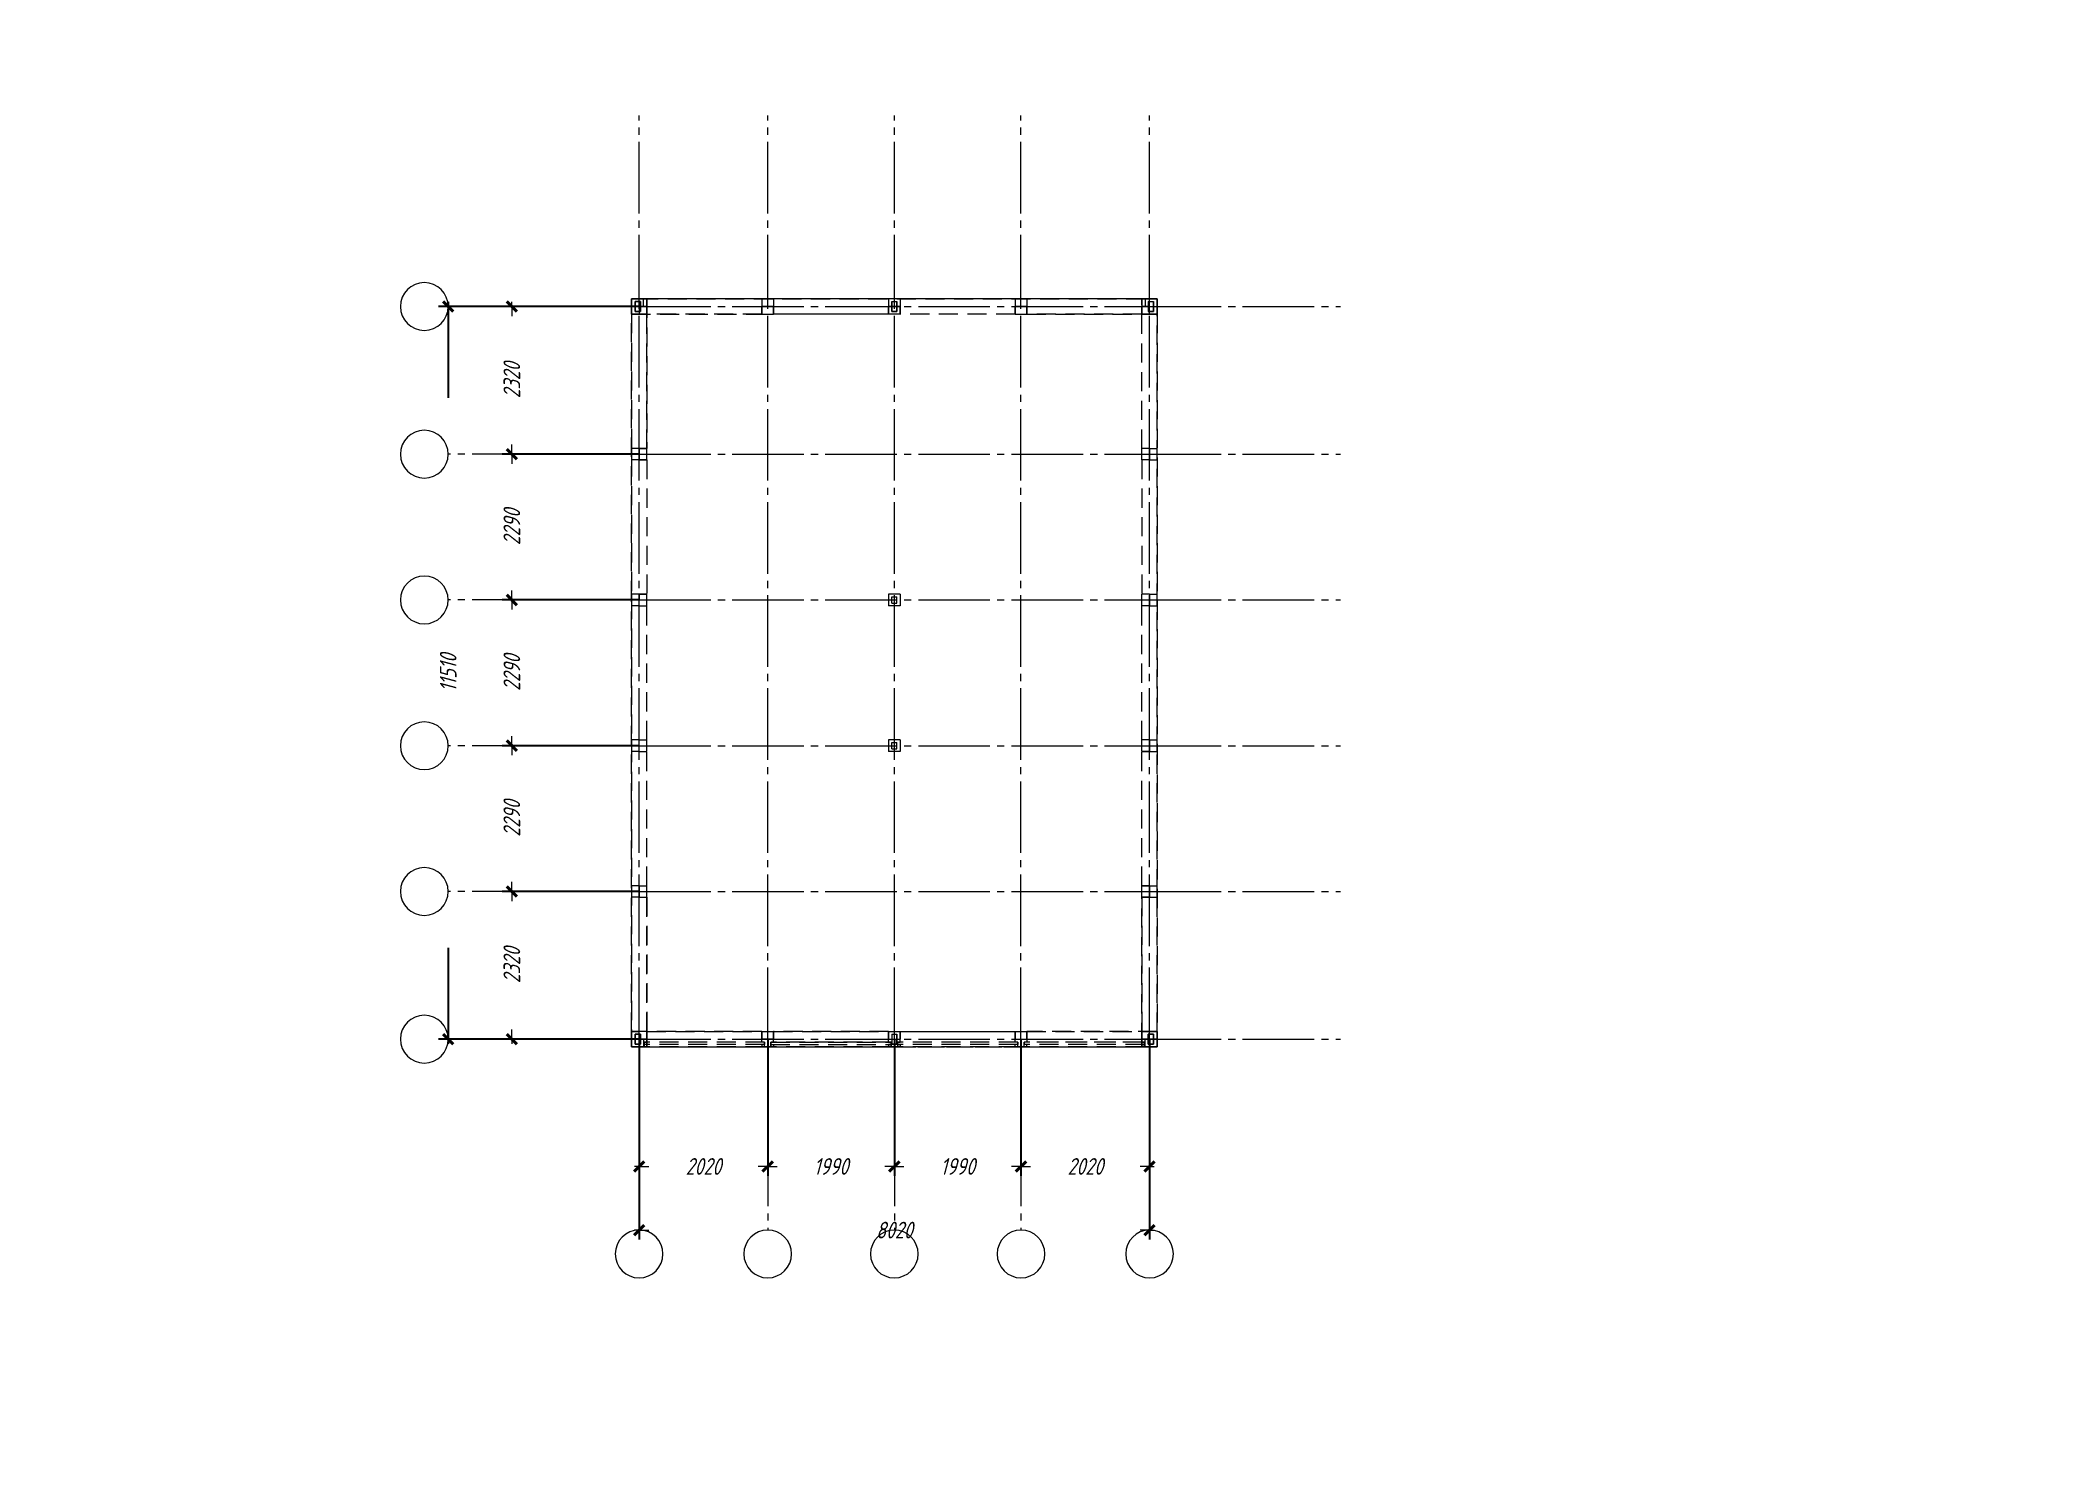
# Model space of a CAD drawing. Header units: millimetres. Extents: x 0 to 7980, y 0 to 297.
# Drawn here: x 1260 to 1680, y 0 to 297 of the extents above; entities that cross this region are included whole.
import ezdxf

# ---------------------------------------------------------------- set-up
doc = ezdxf.new("R2010")
doc.units = ezdxf.units.MM
for name, pattern in [('K5LT_AXLED', [19.5, 15, -1.5, 1.5, -1.5]), ('K5LT_BASIC', [0]), ('K5LT_DASHED', [6, 4, -2]), ('K5LT_THIN', [0])]:
    doc.linetypes.add(name, pattern=pattern)
doc.layers.add('Системный слой', color=7, linetype='Continuous')
doc.styles.add('KDIMTEXTSTYLE', font='GOST_AU.SHX', dxfattribs={"width": 0.96, "oblique": 15, "height": 5})
doc.styles.add('KTEXTSTYLE', font='GOST_AU.SHX', dxfattribs={"width": 0.96, "height": 5})
doc.dimstyles.new('KDIMSTYLE (0.01)', dxfattribs={"dimtxt": 5, "dimasz": 1, "dimexe": 2, "dimexo": 0, "dimgap": 1, "dimtad": 1, "dimlfac": 75, "dimtxsty": 'KDIMTEXTSTYLE', "dimsah": 1, "dimcen": 0, "dimdle": 1, "dimadec": 0, "dimazin": 0, "dimtfac": 0.667, "dimtmove": 0, "dimatfit": 3, "dimfxl": 0, "dimtvp": 1, "dimtolj": 1, "dimtzin": 0, "dimarcsym": 0})

msp = doc.modelspace()

# ---------------------------------------------------------------- blocks, each defined once
blk = doc.blocks.new('U43')
at = {"layer": 'Системный слой', "color": 30, "linetype": 'K5LT_AXLED', "lineweight": 18}
for p, q in [((1365.494154856355, 87.72095628591303), (1345.494154856355, 87.72095628591303)), ((1385.494154856355, 87.72095628591303), (1365.494154856355, 87.72095628591303)), ((1385.494154856355, 87.72095628591303), (1492.427488189688, 87.72095628591303)), ((1492.427488189688, 87.72095628591303), (1532.427488189688, 87.72095628591303))]:
    blk.add_line(p, q, dxfattribs=at)
at = {"layer": 'Системный слой', "color": 7, "linetype": 'K5LT_THIN', "lineweight": 18}
blk.add_arc((1340.494154856354, 87.72095628591302), 5, 0, 359.999994270422, dxfattribs=at)
blk = doc.blocks.new('U44')
at = {"layer": 'Системный слой', "color": 30, "linetype": 'K5LT_AXLED', "lineweight": 18}
for p, q in [((1365.494154856355, 118.6542896192464), (1345.494154856355, 118.6542896192464)), ((1385.494154856355, 118.6542896192464), (1365.494154856355, 118.6542896192464)), ((1385.494154856355, 118.6542896192464), (1492.427488189688, 118.6542896192464)), ((1492.427488189688, 118.6542896192464), (1532.427488189688, 118.6542896192464))]:
    blk.add_line(p, q, dxfattribs=at)
at = {"layer": 'Системный слой', "color": 7, "linetype": 'K5LT_THIN', "lineweight": 18}
blk.add_arc((1340.494154856354, 118.6542896192464), 5, 0, 359.999994270422, dxfattribs=at)
blk = doc.blocks.new('U45')
at = {"layer": 'Системный слой', "color": 30, "linetype": 'K5LT_AXLED', "lineweight": 18}
for p, q in [((1365.494154856355, 149.1876229525797), (1345.494154856355, 149.1876229525797)), ((1385.494154856355, 149.1876229525797), (1365.494154856355, 149.1876229525797)), ((1385.494154856355, 149.1876229525797), (1492.427488189688, 149.1876229525797)), ((1492.427488189688, 149.1876229525797), (1532.427488189688, 149.1876229525797))]:
    blk.add_line(p, q, dxfattribs=at)
at = {"layer": 'Системный слой', "color": 7, "linetype": 'K5LT_THIN', "lineweight": 18}
blk.add_arc((1340.494154856354, 149.1876229525797), 5, 0, 359.999994270422, dxfattribs=at)
blk = doc.blocks.new('U46')
at = {"layer": 'Системный слой', "color": 30, "linetype": 'K5LT_AXLED', "lineweight": 18}
for p, q in [((1365.494154856355, 179.720956285913), (1345.494154856355, 179.720956285913)), ((1385.494154856355, 179.720956285913), (1365.494154856355, 179.720956285913)), ((1385.494154856355, 179.720956285913), (1492.427488189688, 179.720956285913)), ((1492.427488189688, 179.720956285913), (1532.427488189688, 179.720956285913))]:
    blk.add_line(p, q, dxfattribs=at)
at = {"layer": 'Системный слой', "color": 7, "linetype": 'K5LT_THIN', "lineweight": 18}
blk.add_arc((1340.494154856354, 179.720956285913), 5, 0, 359.999994270422, dxfattribs=at)
blk = doc.blocks.new('U47')
at = {"layer": 'Системный слой', "color": 30, "linetype": 'K5LT_AXLED', "lineweight": 18}
for p, q in [((1365.494154856355, 210.2542896192464), (1345.494154856355, 210.2542896192464)), ((1385.494154856355, 210.2542896192464), (1365.494154856355, 210.2542896192464)), ((1385.494154856355, 210.2542896192464), (1492.427488189688, 210.2542896192464)), ((1492.427488189688, 210.2542896192464), (1532.427488189688, 210.2542896192464))]:
    blk.add_line(p, q, dxfattribs=at)
at = {"layer": 'Системный слой', "color": 7, "linetype": 'K5LT_THIN', "lineweight": 18}
blk.add_arc((1340.494154856354, 210.2542896192463), 5, 0, 359.999994270422, dxfattribs=at)
blk = doc.blocks.new('U48')
at = {"layer": 'Системный слой', "color": 30, "linetype": 'K5LT_AXLED', "lineweight": 18}
for p, q in [((1365.494154856355, 241.1876229525797), (1345.494154856355, 241.1876229525797)), ((1385.494154856355, 241.1876229525797), (1365.494154856355, 241.1876229525797)), ((1385.494154856355, 241.1876229525797), (1492.427488189688, 241.1876229525797)), ((1492.427488189688, 241.1876229525797), (1532.427488189688, 241.1876229525797))]:
    blk.add_line(p, q, dxfattribs=at)
at = {"layer": 'Системный слой', "color": 7, "linetype": 'K5LT_THIN', "lineweight": 18}
blk.add_arc((1340.494154856354, 241.1876229525797), 5, 0, 359.999994270422, dxfattribs=at)
blk = doc.blocks.new('U49')
at = {"layer": 'Системный слой', "color": 30, "linetype": 'K5LT_AXLED', "lineweight": 18}
for p, q in [((1385.494154856355, 241.1876229525797), (1385.494154856355, 281.1876229525797)), ((1385.494154856355, 87.72095628591303), (1385.494154856355, 241.1876229525797)), ((1385.494154856355, 87.72095628591303), (1385.494154856355, 67.72095628591303)), ((1385.494154856355, 67.72095628591303), (1385.494154856355, 47.72095628591303))]:
    blk.add_line(p, q, dxfattribs=at)
at = {"layer": 'Системный слой', "color": 7, "linetype": 'K5LT_THIN', "lineweight": 18}
blk.add_arc((1385.494154856354, 42.72095628591302), 5, 0, 359.999994270422, dxfattribs=at)
blk = doc.blocks.new('U50')
at = {"layer": 'Системный слой', "color": 30, "linetype": 'K5LT_AXLED', "lineweight": 18}
for p, q in [((1412.427488189688, 241.1876229525797), (1412.427488189688, 281.1876229525797)), ((1412.427488189688, 87.72095628591303), (1412.427488189688, 241.1876229525797)), ((1412.427488189688, 87.72095628591303), (1412.427488189688, 67.72095628591303)), ((1412.427488189688, 67.72095628591303), (1412.427488189688, 47.72095628591303))]:
    blk.add_line(p, q, dxfattribs=at)
at = {"layer": 'Системный слой', "color": 7, "linetype": 'K5LT_THIN', "lineweight": 18}
blk.add_arc((1412.427488189688, 42.72095628591302), 5, 0, 359.999994270422, dxfattribs=at)
blk = doc.blocks.new('U51')
at = {"layer": 'Системный слой', "color": 30, "linetype": 'K5LT_AXLED', "lineweight": 18}
for p, q in [((1438.960821523021, 241.1876229525797), (1438.960821523021, 281.1876229525797)), ((1438.960821523021, 87.72095628591303), (1438.960821523021, 241.1876229525797)), ((1438.960821523021, 87.72095628591303), (1438.960821523021, 67.72095628591303)), ((1438.960821523021, 67.72095628591303), (1438.960821523021, 47.72095628591303))]:
    blk.add_line(p, q, dxfattribs=at)
at = {"layer": 'Системный слой', "color": 7, "linetype": 'K5LT_THIN', "lineweight": 18}
blk.add_arc((1438.960821523021, 42.72095628591302), 5, 0, 359.999994270422, dxfattribs=at)
blk = doc.blocks.new('U52')
at = {"layer": 'Системный слой', "color": 30, "linetype": 'K5LT_AXLED', "lineweight": 18}
for p, q in [((1465.494154856355, 241.1876229525797), (1465.494154856355, 281.1876229525797)), ((1465.494154856355, 87.72095628591303), (1465.494154856355, 241.1876229525797)), ((1465.494154856355, 87.72095628591303), (1465.494154856355, 67.72095628591303)), ((1465.494154856355, 67.72095628591303), (1465.494154856355, 47.72095628591303))]:
    blk.add_line(p, q, dxfattribs=at)
at = {"layer": 'Системный слой', "color": 7, "linetype": 'K5LT_THIN', "lineweight": 18}
blk.add_arc((1465.494154856354, 42.72095628591302), 5, 0, 359.999994270422, dxfattribs=at)
blk = doc.blocks.new('U53')
at = {"layer": 'Системный слой', "color": 30, "linetype": 'K5LT_AXLED', "lineweight": 18}
for p, q in [((1492.427488189688, 241.1876229525797), (1492.427488189688, 281.1876229525797)), ((1492.427488189688, 87.72095628591303), (1492.427488189688, 241.1876229525797)), ((1492.427488189688, 87.72095628591303), (1492.427488189688, 67.72095628591303)), ((1492.427488189688, 67.72095628591303), (1492.427488189688, 47.72095628591303))]:
    blk.add_line(p, q, dxfattribs=at)
at = {"layer": 'Системный слой', "color": 7, "linetype": 'K5LT_THIN', "lineweight": 18}
blk.add_arc((1492.427488189688, 42.72095628591302), 5, 0, 359.999994270422, dxfattribs=at)
blk = doc.blocks.new('U42')
at = {"layer": 'Системный слой'}
for name in ['U49', 'U50', 'U51', 'U52', 'U53', 'U48', 'U47', 'U46', 'U45', 'U44', 'U43']:
    blk.add_blockref(name, (0, 0), dxfattribs=at)
blk = doc.blocks.new('U54')
at = {"layer": 'Системный слой', "color": 7, "linetype": 'K5LT_DASHED', "lineweight": 18}
for p, q in [((1383.890163049618, 179.7210443125795), (1383.890163049618, 242.7876068192463)), ((1387.090162329619, 242.7875999392463), (1383.890167902951, 242.7875999392463)), ((1383.890167902951, 242.7875999392463), (1383.890167902951, 239.5876054992463)), ((1387.090162329619, 242.7875999392463), (1383.890167902951, 242.7875999392463)), ((1383.890167902951, 239.5876054992463), (1383.890167902951, 242.7875999392463)), ((1387.090162329619, 239.5876054992463), (1383.890167902951, 239.5876054992463)), ((1494.023304809618, 242.7875930459132), (1383.890172742952, 242.7875930459132)), ((1383.890172742952, 239.5875988992465), (1411.223456116285, 239.5875988992465)), ((1387.090166889618, 239.5875988992465), (1383.890172742952, 239.5875988992465)), ((1383.890172742952, 239.5875988992465), (1383.890172742952, 179.7210416325797)), ((1384.690161729619, 242.254274365913), (1384.690161729619, 240.1209445525797)), ((1384.690161729619, 242.254274365913), (1385.756826636285, 242.254274365913)), ((1385.756826636285, 240.1209445525797), (1384.690161729619, 240.1209445525797)), ((1385.756828982952, 242.2542709525797), (1385.756828982952, 240.1209412325796)), ((1490.823319782952, 242.7876068192463), (1387.090157769618, 242.7876068192463)), ((1387.090157769618, 242.7876068192463), (1387.090157769618, 211.4543252325797)), ((1411.223451249619, 239.5876120992465), (1387.090157769618, 239.5876120992465)), ((1387.090162329619, 239.5876054992463), (1387.090162329619, 242.7875999392463)), ((1387.090162329619, 239.5876054992463), (1387.090162329619, 242.7875999392463)), ((1387.090166889618, 211.4543169792464), (1387.090166889618, 239.5875988992465)), ((1411.223451249619, 239.5876120992465), (1411.223451249619, 241.1876094592462)), ((1413.623451729618, 241.1875959659129), (1411.223456116285, 241.1875959659129)), ((1413.623447276285, 239.5876120992465), (1413.623447276285, 241.1876094592462)), ((1464.290030262952, 239.5876120992465), (1413.623447276285, 239.5876120992465)), ((1438.423406329619, 242.254274365913), (1439.490071222952, 242.254274365913)), ((1438.423406342952, 240.1209412325796), (1438.423406342952, 242.2542709525797)), ((1439.490071222952, 240.1209445525797), (1438.423406329619, 240.1209445525797)), ((1439.490071222952, 240.1209445525797), (1439.490071222952, 242.254274365913)), ((1466.690021422952, 241.1875959659129), (1464.290025809618, 241.1875959659129)), ((1464.290030262952, 239.5876120992465), (1464.290030262952, 241.1876094592462)), ((1466.690021422952, 239.5875988992465), (1466.690021422952, 241.1875959659129)), ((1466.690021422952, 239.5875988992465), (1494.023304809618, 239.5875988992465)), ((1490.823319782952, 239.5876120992465), (1466.690026302952, 239.5876120992465)), ((1490.823310662951, 211.4543169792464), (1490.823310662951, 239.5875988992465)), ((1490.823315222952, 242.7875999392463), (1490.823315222952, 239.5876054992463)), ((1490.823315222952, 242.7875999392463), (1494.023309649618, 242.7875999392463)), ((1490.823315222952, 242.7875999392463), (1490.823315222952, 239.5876054992463)), ((1490.823315222952, 239.5876054992463), (1494.023309649618, 239.5876054992463)), ((1490.823315222952, 239.5876054992463), (1494.023309649618, 239.5876054992463)), ((1490.823319782952, 211.4543252325797), (1490.823319782952, 242.7876068192463)), ((1490.823319782952, 242.7876068192463), (1494.023314489619, 242.7876068192463)), ((1492.156650916284, 242.254274365913), (1493.223315822952, 242.254274365913)), ((1492.156650916284, 242.254274365913), (1492.156650916284, 240.1209445525797)), ((1493.223315822952, 240.1209445525797), (1492.156650916284, 240.1209445525797)), ((1493.223315822952, 242.254274365913), (1493.223315822952, 240.1209445525797)), ((1494.023304809618, 239.5875988992465), (1494.023304809618, 149.1877640859129)), ((1494.023309649618, 242.7875999392463), (1494.023309649618, 239.5876054992463)), ((1494.023309649618, 239.5876054992463), (1494.023309649618, 242.7875999392463)), ((1494.023314489619, 149.1877614059131), (1494.023314489619, 242.7876068192463)), ((1387.090166889618, 211.4543169792464), (1385.490169809618, 211.4543169792464)), ((1385.490169809618, 211.4543169792464), (1385.490169809618, 209.0543213525797)), ((1492.423317142953, 211.4543252325797), (1490.823319782952, 211.4543252325797)), ((1492.423307742952, 209.0543213525797), (1492.423307742952, 211.4543169792464)), ((1387.090157769618, 209.0543292059131), (1385.490160409618, 209.0543292059131)), ((1387.090157769618, 209.0543292059131), (1387.090157769618, 180.9210423259129)), ((1492.423307742952, 209.0543213525797), (1490.823310662951, 209.0543213525797)), ((1490.823319782952, 209.0543292059131), (1490.823319782952, 180.9210423259129)), ((1387.090157769618, 180.9210423259129), (1385.490160409618, 180.9210423259129)), ((1385.490169809618, 180.9210394325796), (1385.490169809618, 179.7210416325797)), ((1492.423317142953, 180.9210423259129), (1490.823319782952, 180.9210423259129)), ((1492.423317142953, 180.9210423259129), (1492.423317142953, 178.5210462992462)), ((1383.890163049618, 179.7210443125795), (1383.890163049618, 86.12119889924634)), ((1385.490160409618, 179.7210443125795), (1383.890163049618, 179.7210443125795)), ((1385.490169809618, 179.7210416325797), (1383.890172742952, 179.7210416325797)), ((1383.890172742952, 89.3212068192465), (1383.890172742952, 179.7210416325797)), ((1385.490160409618, 178.5210462992462), (1385.490160409618, 179.7210443125795)), ((1385.490160409618, 178.5210462992462), (1387.090157769618, 178.5210462992462)), ((1387.090166889618, 150.3877618992463), (1387.090166889618, 178.5210438192463)), ((1492.423307742952, 178.5210438192463), (1490.823310662951, 178.5210438192463)), ((1490.823319782952, 150.3877594192464), (1490.823319782952, 178.5210462992462)), ((1385.490160409618, 147.9877633925797), (1385.490160409618, 150.3877594192464)), ((1385.490160409618, 147.9877633925797), (1387.090157769618, 147.9877633925797)), ((1385.490169809618, 150.3877618992463), (1387.090166889618, 150.3877618992463)), ((1387.090166889618, 119.8544843659129), (1387.090166889618, 147.987766285913)), ((1492.423317142953, 150.3877594192464), (1490.823319782952, 150.3877594192464)), ((1490.823319782952, 119.854476525913), (1490.823319782952, 147.9877633925797)), ((1490.823319782952, 147.9877633925797), (1492.423317142953, 147.9877633925797)), ((1492.423307742952, 149.1877640859129), (1494.023304809618, 149.1877640859129)), ((1492.423307742952, 147.987766285913), (1492.423307742952, 149.1877640859129)), ((1492.423317142953, 150.3877594192464), (1492.423317142953, 149.1877614059131)), ((1492.423317142953, 149.1877614059131), (1494.023314489619, 149.1877614059131)), ((1494.023304809618, 89.3212068192465), (1494.023304809618, 149.1877640859129)), ((1494.023314489619, 149.1877614059131), (1494.023314489619, 86.12119889924634)), ((1385.490169809618, 119.8544843659129), (1387.090166889618, 119.8544843659129)), ((1385.490169809618, 119.8544843659129), (1385.490169809618, 117.4544887525796)), ((1490.823319782952, 119.854476525913), (1492.423317142953, 119.854476525913)), ((1492.423307742952, 117.4544887525796), (1492.423307742952, 119.8544843659129)), ((1385.490160409618, 117.4544804859129), (1387.090157769618, 117.4544804859129)), ((1387.090157769618, 117.4544804859129), (1387.090157769618, 87.10786393924636)), ((1387.090166889618, 89.3212068192465), (1387.090166889618, 117.4544887525796)), ((1490.823310662951, 117.4544887525796), (1490.823310662951, 89.3212068192465)), ((1490.823319782952, 87.10786393924636), (1490.823319782952, 117.4544804859129)), ((1490.823319782952, 117.4544804859129), (1492.423317142953, 117.4544804859129)), ((1387.090162329619, 89.3212002192463), (1383.890167902951, 89.3212002192463)), ((1383.890167902951, 86.12120579257977), (1383.890167902951, 89.3212002192463)), ((1387.090162329619, 89.3212002192463), (1383.890167902951, 89.3212002192463)), ((1383.890167902951, 89.3212002192463), (1383.890167902951, 86.12120579257977)), ((1411.223456116285, 89.3212068192465), (1383.890172742952, 89.3212068192465)), ((1384.690161729619, 88.78786116591287), (1385.756826636285, 88.78786116591287)), ((1384.690161729619, 88.78786116591287), (1384.690161729619, 86.65453135257957)), ((1385.756826636285, 88.78786116591287), (1385.756826636285, 86.65453135257957)), ((1387.090157769618, 87.10786393924636), (1387.090157769618, 89.32119361924649)), ((1387.090157769618, 89.32119361924649), (1411.223451249619, 89.32119361924649)), ((1387.090162329619, 86.12120579257977), (1387.090162329619, 89.3212002192463)), ((1387.090162329619, 89.3212002192463), (1387.090162329619, 86.12120579257977)), ((1411.223456116285, 89.3212068192465), (1411.223456116285, 87.72120975257965)), ((1413.623447276285, 89.32119361924649), (1464.290030262952, 89.32119361924649)), ((1413.623447276285, 89.32119361924649), (1413.623447276285, 87.72119625924641)), ((1438.423406329619, 88.78786116591287), (1438.423406329619, 86.65453135257957)), ((1438.423406329619, 88.78786116591287), (1439.490071222952, 88.78786116591287)), ((1439.490071209619, 88.78786448591292), (1439.490071209619, 86.65453476591289)), ((1464.290030262952, 89.32119361924649), (1464.290030262952, 87.72119625924641)), ((1494.023304809618, 89.3212068192465), (1466.690021422952, 89.3212068192465)), ((1466.690026302952, 89.32119361924649), (1490.823319782952, 89.32119361924649)), ((1466.690026302952, 89.32119361924649), (1466.690026302952, 87.72119625924641)), ((1490.823310662951, 89.3212068192465), (1494.023304809618, 89.3212068192465)), ((1490.823315222952, 89.3212002192463), (1490.823315222952, 86.12120579257977)), ((1490.823315222952, 89.3212002192463), (1494.023309649618, 89.3212002192463)), ((1490.823315222952, 89.3212002192463), (1490.823315222952, 86.12120579257977)), ((1490.823319782952, 87.10786393924636), (1490.823319782952, 89.32119361924649)), ((1492.156648569619, 86.65453476591289), (1492.156648569619, 88.78786448591292)), ((1492.156650916284, 88.78786116591287), (1493.223315822952, 88.78786116591287)), ((1493.223315822952, 86.65453135257957), (1493.223315822952, 88.78786116591287)), ((1494.023309649618, 86.12120579257977), (1494.023309649618, 89.3212002192463)), ((1494.023309649618, 89.3212002192463), (1494.023309649618, 86.12120579257977)), ((1386.556825316285, 86.12119889924634), (1383.890163049618, 86.12119889924634)), ((1387.090162329619, 86.12120579257977), (1383.890167902951, 86.12120579257977)), ((1387.090162329619, 86.12120579257977), (1383.890167902951, 86.12120579257977)), ((1383.890172742952, 86.12121267257977), (1494.023304809618, 86.12121267257977)), ((1385.756826636285, 86.65453135257957), (1384.690161729619, 86.65453135257957)), ((1386.556825316285, 86.12119889924634), (1386.556825316285, 87.10786393924636)), ((1386.556826849618, 87.10786620591283), (1387.090159289619, 87.10786620591283)), ((1386.556826849618, 86.12120119257966), (1387.090159289619, 86.12120119257966)), ((1387.090159289619, 86.12120119257966), (1387.090159289619, 87.10786620591283)), ((1411.756784489618, 87.10786620591283), (1387.090159289619, 87.10786620591283)), ((1387.090159289619, 86.12120119257966), (1387.090159289619, 87.10786620591283)), ((1387.090159289619, 86.12120119257966), (1411.756784489618, 86.12120119257966)), ((1411.223456116285, 87.72120975257965), (1413.623451729618, 87.72120975257965)), ((1411.756784489618, 86.12120119257966), (1411.756784489618, 87.10786620591283)), ((1411.756783702952, 86.12119889924634), (1413.090114822952, 86.12119889924634)), ((1438.290073222952, 87.10786620591283), (1413.090115582952, 87.10786620591283)), ((1413.090115582952, 87.10786620591283), (1413.090115582952, 86.12120119257966)), ((1438.290073222952, 86.12120119257966), (1413.090115582952, 86.12120119257966)), ((1438.290073222952, 86.12120119257966), (1438.290073222952, 87.10786620591283)), ((1439.623404342952, 86.12119889924634), (1438.290073209618, 86.12119889924634)), ((1439.490071222952, 86.65453135257957), (1438.423406329619, 86.65453135257957)), ((1464.823361969619, 87.10786620591283), (1439.623404316285, 87.10786620591283)), ((1439.623404316285, 87.10786620591283), (1439.623404316285, 86.12120119257966)), ((1464.823361969619, 86.12120119257966), (1439.623404316285, 86.12120119257966)), ((1464.290025809618, 87.72120975257965), (1466.690021422952, 87.72120975257965)), ((1464.823361969619, 86.12120119257966), (1464.823361969619, 87.10786620591283)), ((1464.823362716285, 86.12119889924634), (1466.156693849619, 86.12119889924634)), ((1466.156693049619, 86.12120119257966), (1466.156693049619, 87.10786620591283)), ((1490.823318262952, 87.10786620591283), (1466.156693049619, 87.10786620591283)), ((1466.156693049619, 86.12120119257966), (1490.823318262952, 86.12120119257966)), ((1490.823315222952, 86.12120579257977), (1494.023309649618, 86.12120579257977)), ((1490.823315222952, 86.12120579257977), (1494.023309649618, 86.12120579257977)), ((1490.823318262952, 86.12120119257966), (1490.823318262952, 87.10786620591283)), ((1490.823318262952, 86.12120119257966), (1490.823318262952, 87.10786620591283)), ((1491.356650702951, 86.12120119257966), (1490.823318262952, 86.12120119257966)), ((1491.356652236285, 87.10786393924636), (1490.823319782952, 87.10786393924636)), ((1491.356650702951, 86.12120119257966), (1491.356650702951, 87.10786620591283)), ((1491.356652236285, 86.12119889924634), (1494.023314489619, 86.12119889924634)), ((1493.223315822952, 86.65453135257957), (1492.156650916284, 86.65453135257957))]:
    blk.add_line(p, q, dxfattribs=at)
blk = doc.blocks.new('U55')
at = {"layer": 'Системный слой', "color": 7, "linetype": 'K5LT_DASHED', "lineweight": 18}
for p, q in [((1383.894136043021, 241.1876576725796), (1387.094133029688, 241.1876640059129)), ((1383.894136043021, 239.587657045913), (1387.094133029688, 239.587663245913)), ((1385.494145389688, 241.1876451792463), (1383.894145016355, 241.1876451792463)), ((1383.894145016355, 241.1876451792463), (1383.894145016355, 239.587644805913)), ((1383.894145016355, 239.587644805913), (1385.494145389688, 239.587644805913)), ((1383.894154763021, 242.7876316725797), (1387.094154949688, 242.7876316725797)), ((1383.894154763021, 242.7876316725797), (1383.894154763021, 239.5876314992464)), ((1384.694246883021, 240.1208364725797), (1384.694246883021, 242.2541663125797)), ((1385.760911803021, 242.2541663125797), (1384.694246883021, 242.2541663125797)), ((1384.694246883021, 240.1208364725797), (1385.760911803021, 240.1208364725797)), ((1387.094154949688, 241.1876315792463), (1385.494154856354, 241.1876315792463)), ((1385.494154856354, 241.1876315792463), (1385.494154856354, 239.5876314992464)), ((1385.760914149688, 240.120833125913), (1385.760914149688, 242.2541628725797)), ((1387.094144856355, 242.7876469125797), (1386.418093949688, 242.7876455525797)), ((1386.418093949688, 241.1876451792463), (1386.418093949688, 242.7876455525797)), ((1387.094144856355, 241.1876465125796), (1386.418093949688, 241.1876451792463)), ((1387.094133029688, 241.1876640059129), (1387.094133029688, 239.587663245913)), ((1387.094154949688, 241.1876315792463), (1387.094154949688, 242.7876316725797)), ((1387.094242949688, 242.787498765913), (1387.094242949688, 239.5875040192464)), ((1411.227460643021, 241.1877118059131), (1411.227460643021, 239.587710045913)), ((1413.627467496354, 241.1876990592463), (1411.227466963021, 241.1876943125796)), ((1413.627489776354, 242.7876316725797), (1411.227489629688, 242.7876316725797)), ((1411.227536696355, 242.787498765913), (1411.227536696355, 241.1875013925797)), ((1411.227541603021, 239.5874907125797), (1413.627537243021, 239.5874907125797)), ((1413.627461723021, 241.187716565913), (1413.627461723021, 239.5877146992463)), ((1413.627489776354, 242.7876316725797), (1413.627489776354, 241.1876371792463)), ((1437.760824243021, 242.7876455525797), (1437.760824243021, 241.1876507792464)), ((1440.160824603021, 241.1876371792463), (1437.760824456355, 241.1876371792463)), ((1440.160822563021, 242.787498765913), (1437.760826496355, 242.787498765913)), ((1437.760826496355, 242.787498765913), (1437.760826496355, 239.5875040192464)), ((1440.160822563021, 239.5875040192464), (1437.760826496355, 239.5875040192464)), ((1438.427492069688, 242.2541663125797), (1438.427492069688, 240.1208364725797)), ((1438.427492069688, 242.2541663125797), (1439.494156989688, 242.2541663125797)), ((1438.427492069688, 240.1208364725797), (1439.494156989688, 240.1208364725797)), ((1439.494156989688, 242.2541663125797), (1439.494156989688, 240.1208364725797)), ((1440.160822563021, 242.787498765913), (1440.160822563021, 239.5875040192464)), ((1440.160824816355, 242.7876455525797), (1440.160824816355, 241.1876507792464)), ((1464.294111816355, 239.5874907125797), (1466.694107456354, 239.5874907125797)), ((1464.294116309688, 242.787498765913), (1464.294116309688, 241.1875013925797)), ((1466.694159429688, 242.7876316725797), (1464.294159283021, 242.7876316725797)), ((1464.294187336355, 241.187716565913), (1466.694188416355, 241.1877118059131)), ((1464.294187336355, 241.187716565913), (1464.294187336355, 239.5877146992463)), ((1466.694159429688, 242.7876316725797), (1466.694159429688, 241.1876371792463)), ((1466.694188416355, 241.1877118059131), (1466.694188416355, 239.587710045913)), ((1490.827406109688, 242.787498765913), (1490.827406109688, 239.5875040192464)), ((1490.827406109688, 242.787498765913), (1494.027400869688, 242.787498765913)), ((1490.827494109688, 241.1876315792463), (1492.427494203021, 241.1876315792463)), ((1491.503555109688, 241.1876451792463), (1490.827503296355, 241.1876451792463)), ((1490.827504203021, 242.7876469125797), (1491.503555109688, 242.7876455525797)), ((1490.827504203021, 242.7876469125797), (1490.827504203021, 241.1876465125796)), ((1490.827516029688, 241.1876640059129), (1494.027513016355, 241.1876576725796)), ((1490.827516029688, 241.1876640059129), (1490.827516029688, 239.587663245913)), ((1494.027513016355, 239.587657045913), (1490.827516029688, 239.587663245913)), ((1491.503555109688, 242.7876455525797), (1491.503555109688, 241.1876451792463)), ((1492.160737256355, 242.2541663125797), (1492.160737256355, 240.1208364725797)), ((1492.160737256355, 242.2541663125797), (1493.227402176355, 242.2541663125797)), ((1492.160737256355, 240.1208364725797), (1493.227402176355, 240.1208364725797)), ((1492.427503669688, 239.587644805913), (1492.427503669688, 241.1876451792463)), ((1492.427503669688, 241.1876451792463), (1494.027504043021, 241.1876451792463)), ((1494.027504043021, 239.587644805913), (1492.427503669688, 239.587644805913)), ((1493.227402176355, 240.1208364725797), (1493.227402176355, 242.2541663125797)), ((1494.027494296355, 242.7876316725797), (1494.027494296355, 239.5876314992464)), ((1494.027504043021, 239.587644805913), (1494.027504043021, 241.1876451792463)), ((1385.494245576355, 211.4542168325797), (1383.894248189688, 211.4542168325797)), ((1383.894248189688, 211.4542168325797), (1383.894248189688, 209.0542207792464)), ((1385.494245576355, 209.0542207792464), (1385.494245576355, 211.4542168325797)), ((1385.494255043021, 211.4542085125797), (1387.094252136354, 211.4542085125797)), ((1387.094145763021, 209.0543043392463), (1387.094145763021, 211.4543048992463)), ((1492.427394016355, 211.4542085125797), (1490.827396923021, 211.4542085125797)), ((1490.827503296355, 209.0543043392463), (1490.827503296355, 211.4543048992463)), ((1492.427403483021, 211.4542168325797), (1492.427403483021, 209.0542207792464)), ((1492.427403483021, 211.4542168325797), (1494.027400869688, 211.4542168325797)), ((1494.027400869688, 209.0542207792464), (1494.027400869688, 211.4542168325797)), ((1385.494245576355, 209.0542207792464), (1383.894248189688, 209.0542207792464)), ((1385.494255043021, 209.0542128725797), (1387.094252136354, 209.0542128725797)), ((1492.427394016355, 209.0542128725797), (1490.827396923021, 209.0542128725797)), ((1492.427403483021, 209.0542207792464), (1494.027400869688, 209.0542207792464)), ((1385.494245576355, 180.9209335925797), (1383.894248189688, 180.9209335925797)), ((1383.894248189688, 180.9209335925797), (1383.894248189688, 178.520937525913)), ((1385.494245576355, 178.520937525913), (1385.494245576355, 180.9209335925797)), ((1385.494255043021, 180.9209306725797), (1387.094252136354, 180.9209306725797)), ((1387.094145763021, 178.520963885913), (1387.094145763021, 180.920964445913)), ((1440.160826269688, 180.9209844192464), (1437.760822789688, 180.9209844192464)), ((1437.760822789688, 180.9209844192464), (1437.760822789688, 178.5209809525797)), ((1440.160826269688, 180.9209844192464), (1440.160826269688, 178.5209809525797)), ((1492.427394016355, 180.9209306725797), (1490.827396923021, 180.9209306725797)), ((1490.827503296355, 178.520963885913), (1490.827503296355, 180.920964445913)), ((1492.427403483021, 180.9209335925797), (1492.427403483021, 178.520937525913)), ((1492.427403483021, 180.9209335925797), (1494.027400869688, 180.9209335925797)), ((1494.027400869688, 178.520937525913), (1494.027400869688, 180.9209335925797)), ((1385.494245576355, 178.520937525913), (1383.894248189688, 178.520937525913)), ((1385.494255043021, 178.5209350325797), (1387.094252136354, 178.5209350325797)), ((1440.160826269688, 178.5209809525797), (1437.760822789688, 178.5209809525797)), ((1438.427490429688, 179.0543150592464), (1438.427490429688, 180.3876503125797)), ((1438.427490429688, 180.3876503125797), (1439.494158629688, 180.3876503125797)), ((1438.427490429688, 179.0543150592464), (1439.494158629688, 179.0543150592464)), ((1439.494158629688, 179.0543150592464), (1439.494158629688, 180.3876503125797)), ((1492.427394016355, 178.5209350325797), (1490.827396923021, 178.5209350325797)), ((1492.427403483021, 178.520937525913), (1494.027400869688, 178.520937525913)), ((1385.494245576355, 150.3876503392463), (1383.894248189688, 150.3876503392463)), ((1383.894248189688, 150.3876503392463), (1383.894248189688, 147.987654285913)), ((1385.494245576355, 147.987654285913), (1383.894248189688, 147.987654285913)), ((1385.494245576355, 147.987654285913), (1385.494245576355, 150.3876503392463)), ((1385.494255043021, 150.3876528325796), (1387.094252136354, 150.3876528325796)), ((1385.494255043021, 147.9876571925797), (1387.094252136354, 147.9876571925797)), ((1387.094145763021, 147.9876234192463), (1387.094145763021, 150.3876239792463)), ((1440.160826269688, 150.387606925913), (1437.760822789688, 150.387606925913)), ((1437.760822789688, 150.387606925913), (1437.760822789688, 147.987603445913)), ((1440.160826269688, 147.987603445913), (1437.760822789688, 147.987603445913)), ((1438.427490429688, 148.5209375525797), (1438.427490429688, 149.8542728192463)), ((1438.427490429688, 149.8542728192463), (1439.494158629688, 149.8542728192463)), ((1438.427490429688, 148.5209375525797), (1439.494158629688, 148.5209375525797)), ((1439.494158629688, 148.5209375525797), (1439.494158629688, 149.8542728192463)), ((1440.160826269688, 150.387606925913), (1440.160826269688, 147.987603445913)), ((1492.427394016355, 150.3876528325796), (1490.827396923021, 150.3876528325796)), ((1492.427394016355, 147.9876571925797), (1490.827396923021, 147.9876571925797)), ((1490.827503296355, 147.9876234192463), (1490.827503296355, 150.3876239792463)), ((1492.427403483021, 150.3876503392463), (1492.427403483021, 147.987654285913)), ((1492.427403483021, 150.3876503392463), (1494.027400869688, 150.3876503392463)), ((1492.427403483021, 147.987654285913), (1494.027400869688, 147.987654285913)), ((1494.027400869688, 147.987654285913), (1494.027400869688, 150.3876503392463)), ((1385.494245576355, 119.8543670992463), (1383.894248189688, 119.8543670992463)), ((1383.894248189688, 119.8543670992463), (1383.894248189688, 117.4543710325797)), ((1385.494245576355, 117.4543710325797), (1385.494245576355, 119.8543670992463)), ((1385.494255043021, 119.8543749925797), (1387.094252136354, 119.8543749925797)), ((1387.094145763021, 117.454282965913), (1387.094145763021, 119.854283525913)), ((1492.427394016355, 119.8543749925797), (1490.827396923021, 119.8543749925797)), ((1490.827503296355, 117.454282965913), (1490.827503296355, 119.854283525913)), ((1492.427403483021, 119.8543670992463), (1492.427403483021, 117.4543710325797)), ((1492.427403483021, 119.8543670992463), (1494.027400869688, 119.8543670992463)), ((1494.027400869688, 117.4543710325797), (1494.027400869688, 119.8543670992463)), ((1385.494245576355, 117.4543710325797), (1383.894248189688, 117.4543710325797)), ((1385.494255043021, 117.4543793525796), (1387.094252136354, 117.4543793525796)), ((1492.427394016355, 117.4543793525796), (1490.827396923021, 117.4543793525796)), ((1492.427403483021, 117.4543710325797), (1494.027400869688, 117.4543710325797)), ((1383.894136043021, 87.7209301925797), (1383.894136043021, 89.32093083257962)), ((1383.894145016355, 89.3209430725797), (1385.494145389688, 89.3209430725797)), ((1383.894154763021, 86.12095619257967), (1383.894154763021, 89.3209563792463)), ((1387.094242949688, 89.32108384591305), (1383.894248189688, 89.32108384591305)), ((1384.694246883021, 86.65442156591298), (1384.694246883021, 88.78775139257962)), ((1385.760911803021, 88.78775139257962), (1384.694246883021, 88.78775139257962)), ((1385.494145389688, 87.72094269924634), (1385.494145389688, 89.3209430725797)), ((1385.760914149688, 86.65442500591298), (1385.760914149688, 88.78775473924635)), ((1387.094133029688, 87.72092385924635), (1387.094133029688, 89.32092461924633)), ((1387.094242949688, 87.10775415257969), (1387.094242949688, 89.32108384591305)), ((1411.227460643021, 87.72087605924638), (1411.227460643021, 89.32087781924629)), ((1411.227460643021, 89.32087781924629), (1413.627461723021, 89.32087316591303)), ((1413.627461723021, 87.72087131257965), (1413.627461723021, 89.32087316591303)), ((1437.760822789688, 89.32085191257968), (1440.160826269688, 89.32085191257968)), ((1437.760826496355, 87.10775415257969), (1437.760826496355, 89.32108384591305)), ((1438.427492069688, 88.78775139257962), (1439.494156989688, 88.78775139257962)), ((1438.427492069688, 88.78775139257962), (1438.427492069688, 86.65442156591298)), ((1439.494156963021, 86.65442500591298), (1439.494156963021, 88.78775473924635)), ((1440.160822563021, 87.10775415257969), (1440.160822563021, 89.32108384591305)), ((1464.294187336355, 89.32087316591303), (1466.694188416355, 89.32087781924629)), ((1464.294187336355, 87.72087131257965), (1464.294187336355, 89.32087316591303)), ((1466.694188416355, 87.72087605924638), (1466.694188416355, 89.32087781924629)), ((1490.827406109688, 87.10775415257969), (1490.827406109688, 89.32108384591305)), ((1490.827516029688, 89.32092461924633), (1494.027513016355, 89.32093083257962)), ((1490.827516029688, 87.72092385924635), (1490.827516029688, 89.32092461924633)), ((1493.227402176355, 88.78775139257962), (1492.160737256355, 88.78775139257962)), ((1492.160737256355, 88.78775139257962), (1492.160737256355, 86.65442156591298)), ((1494.027504043021, 89.3209430725797), (1492.427503669688, 89.3209430725797)), ((1492.427503669688, 87.72094269924634), (1492.427503669688, 89.3209430725797)), ((1493.227402176355, 88.78775139257962), (1493.227402176355, 86.65442156591298)), ((1494.027494296355, 86.12095619257967), (1494.027494296355, 89.3209563792463)), ((1494.027504043021, 89.3209430725797), (1494.027504043021, 87.72094269924634)), ((1387.094133029688, 87.72092385924635), (1383.894136043021, 87.7209301925797)), ((1383.894145016355, 87.72094269924634), (1385.494145389688, 87.72094269924634)), ((1387.094242949688, 86.12108909924632), (1383.894248189688, 86.12108909924632)), ((1384.694246883021, 86.65442156591298), (1385.760911803021, 86.65442156591298)), ((1385.494154856354, 87.72095628591303), (1387.094154949688, 87.72095628591303)), ((1387.094144856355, 87.72094135257969), (1386.418093949688, 87.72094269924634)), ((1386.418093949688, 87.72094269924634), (1386.418093949688, 86.12094232591296)), ((1387.094144856355, 86.12094095257966), (1386.418093949688, 86.12094232591296)), ((1387.094144856355, 87.10760787257965), (1386.560812109688, 87.10760892591304)), ((1386.560812296354, 86.57427575257967), (1386.560812296354, 87.10760921924637)), ((1387.094144856355, 86.57427440591303), (1386.560812109688, 86.57427547257967)), ((1387.094144856355, 87.72094135257969), (1387.094144856355, 87.10760787257965)), ((1387.094144856355, 86.12094095257966), (1387.094144856355, 86.57427440591303)), ((1413.627461723021, 87.72087131257965), (1411.227460643021, 87.72087605924638)), ((1411.227489629688, 87.10762291257969), (1411.227489629688, 87.72096188591298)), ((1411.760823003021, 87.10762291257969), (1411.227489629688, 87.10762291257969)), ((1411.227489629688, 86.12095619257967), (1413.627489776354, 86.12095619257967)), ((1411.760869149688, 86.57442168591302), (1411.227536696355, 86.57442168591302)), ((1411.227536696355, 86.57442168591302), (1411.227536696355, 86.12108909924632)), ((1411.760869149688, 86.57442168591302), (1411.760869149688, 87.10775415257969)), ((1413.094156403021, 86.57428955257969), (1413.094156403021, 87.10762291257969)), ((1413.094156403021, 87.10762291257969), (1413.627489776354, 87.10762291257969)), ((1413.094156403021, 86.57428955257969), (1413.627489776354, 86.57428955257969)), ((1413.627489776354, 87.10762291257969), (1413.627489776354, 87.72096188591298)), ((1413.627532749688, 86.57442168591302), (1413.627532749688, 86.12108909924632)), ((1437.760822789688, 86.120847285913), (1440.160826269688, 86.120847285913)), ((1437.760824456355, 87.10762291257969), (1437.760824456355, 87.72096188591298)), ((1437.760824456355, 87.72096188591298), (1440.160824603021, 87.72096188591298)), ((1438.294157829688, 87.10762291257969), (1437.760824456355, 87.10762291257969)), ((1438.294158963021, 86.57442168591302), (1437.760826496355, 86.57442168591302)), ((1437.760826496355, 86.57442168591302), (1437.760826496355, 86.12108909924632)), ((1438.294158963021, 86.57442168591302), (1438.294158963021, 87.10775415257969)), ((1438.427492096355, 86.65442500591298), (1439.494156963021, 86.65442500591298)), ((1439.627491229688, 86.57428955257969), (1439.627491229688, 87.10762291257969)), ((1439.627491229688, 87.10762291257969), (1440.160824603021, 87.10762291257969)), ((1439.627491229688, 86.57428955257969), (1440.160824603021, 86.57428955257969)), ((1440.160822563021, 86.57442168591302), (1440.160822563021, 86.12108909924632)), ((1440.160824603021, 87.10762291257969), (1440.160824603021, 87.72096188591298)), ((1464.827448763021, 86.57442168591302), (1464.294116309688, 86.57442168591302)), ((1464.827492656355, 87.10762291257969), (1464.294159283021, 87.10762291257969)), ((1464.294163776354, 87.10760921924637), (1464.294163776354, 87.72094828591304)), ((1464.294163776354, 86.12094232591296), (1464.294163776354, 86.57427575257967)), ((1464.294163776354, 86.12094232591296), (1466.694164336355, 86.12094232591296)), ((1464.294181563021, 87.72088880591299), (1466.694182096355, 87.72089355257971)), ((1464.827448763021, 86.57442168591302), (1464.827448763021, 87.10775415257969)), ((1466.160830883021, 86.57427575257967), (1466.160830883021, 87.10760921924637)), ((1466.694164336355, 87.10760921924637), (1466.160830883021, 87.10760921924637)), ((1466.694164336355, 86.57427575257967), (1466.160830883021, 86.57427575257967)), ((1466.694112363021, 86.12108909924632), (1466.694112363021, 86.57442168591302)), ((1466.694182096355, 87.72089355257971), (1466.694182096355, 87.10755968591296)), ((1490.827406109688, 87.10775415257969), (1491.360738576355, 87.10775415257969)), ((1490.827494109688, 87.10762291257969), (1490.827494109688, 87.72095628591303)), ((1490.827494109688, 87.72095628591303), (1492.427494203021, 87.72095628591303)), ((1490.827494109688, 86.12095619257967), (1490.827494109688, 86.57428955257969)), ((1494.027494296355, 86.12095619257967), (1490.827494109688, 86.12095619257967)), ((1490.827503296355, 87.72094269924634), (1491.503555109688, 87.72094269924634)), ((1490.827504203021, 86.57427440591303), (1491.360836949688, 86.57427547257967)), ((1490.827504203021, 86.12094095257966), (1491.503555109688, 86.12094232591296)), ((1490.827516029688, 87.72092385924635), (1494.027513016355, 87.7209301925797)), ((1491.360836763021, 87.10760921924637), (1491.360836763021, 86.57427575257967)), ((1491.503555109688, 86.12094232591296), (1491.503555109688, 87.72094269924634)), ((1492.160737256355, 86.65442156591298), (1493.227402176355, 86.65442156591298)), ((1494.027504043021, 87.72094269924634), (1492.427503669688, 87.72094269924634))]:
    blk.add_line(p, q, dxfattribs=at)
blk = doc.blocks.new('U56')
at = {"layer": 'Системный слой', "color": 7, "linetype": 'K5LT_DASHED', "lineweight": 18}
for p, q in [((1385.494135016355, 242.7876607259129), (1492.427503669688, 242.7876607259129)), ((1385.494144483022, 241.1876466059129), (1385.494144483022, 242.787646845913)), ((1385.494144483022, 241.1876466059129), (1387.094144736355, 241.1876466059129)), ((1387.094135549688, 239.5876596725797), (1387.094135549688, 241.1876601925796)), ((1411.227476843022, 239.5876596725797), (1387.094135549688, 239.5876596725797)), ((1411.227476843022, 239.5876596725797), (1411.227476843022, 241.1876601925796)), ((1411.227476843022, 241.1876601925796), (1413.627477643022, 241.1876601925796)), ((1413.627477643022, 239.5876596725797), (1413.627477643022, 241.1876601925796)), ((1437.760819163022, 239.587646365913), (1413.627482123022, 239.587646365913)), ((1437.760818949688, 241.1876601925796), (1440.160819736355, 241.1876601925796)), ((1437.760819163022, 239.587646365913), (1437.760819163022, 241.1876466059129)), ((1440.160819736355, 239.5876596725797), (1440.160819736355, 241.1876601925796)), ((1464.294161043022, 239.5876596725797), (1440.160819736355, 239.5876596725797)), ((1464.294161043022, 239.5876596725797), (1464.294161043022, 241.1876601925796)), ((1464.294161043022, 241.1876601925796), (1466.694161843022, 241.1876601925796)), ((1466.694156923022, 239.587646365913), (1466.694156923022, 241.1876466059129)), ((1466.694156923022, 239.587646365913), (1490.827493949688, 239.587646365913)), ((1490.827493949688, 239.587646365913), (1490.827493949688, 241.1876466059129)), ((1492.427503669688, 241.1876601925796), (1490.827503136355, 241.1876601925796)), ((1492.427503669688, 241.1876601925796), (1492.427503669688, 242.7876607259129)), ((1411.227476843022, 89.32094336591292), (1387.094135549688, 89.32094336591292)), ((1387.094144736355, 89.32095667257964), (1387.094144736355, 87.72095643257965)), ((1411.227476843022, 89.32094336591292), (1411.227476843022, 87.72094284591294)), ((1437.760819163022, 89.32095667257964), (1413.627482123022, 89.32095667257964)), ((1413.627482123022, 89.32095667257964), (1413.627482123022, 87.72095643257965)), ((1437.760819163022, 89.32095667257964), (1437.760819163022, 87.72095643257965)), ((1440.160819736355, 89.32094336591292), (1464.294161043022, 89.32094336591292)), ((1440.160819736355, 89.32094336591292), (1440.160819736355, 87.72094284591294)), ((1464.294161043022, 89.32094336591292), (1464.294161043022, 87.72094284591294)), ((1466.694161843022, 89.32094336591292), (1490.827503136355, 89.32094336591292)), ((1466.694161843022, 89.32094336591292), (1466.694161843022, 87.72094284591294)), ((1490.827503136355, 89.32094336591292), (1490.827503136355, 87.72094284591294)), ((1385.494135016355, 87.72094284591294), (1387.094135549688, 87.72094284591294)), ((1385.494135016355, 87.72094284591294), (1385.494135016355, 86.12094231257963)), ((1386.560802029688, 86.12094231257963), (1385.494135016355, 86.12094231257963)), ((1385.494144483022, 86.12095619257967), (1492.427494203022, 86.12095619257967)), ((1411.760811163022, 87.1076059925796), (1386.560803576355, 87.1076059925796)), ((1386.560803576355, 87.1076059925796), (1386.560803576355, 86.1209446192463)), ((1411.760811163022, 86.1209446192463), (1386.560803576355, 86.1209446192463)), ((1386.560810549688, 86.57428284591298), (1386.560810549688, 87.10761627257968)), ((1411.760814776355, 86.57428284591298), (1386.560810549688, 86.57428284591298)), ((1411.227481763022, 87.72095643257965), (1413.627482123022, 87.72095643257965)), ((1413.094144136355, 86.12094231257963), (1411.760810363022, 86.12094231257963)), ((1411.760811163022, 86.1209446192463), (1411.760811163022, 87.1076059925796)), ((1411.760814776355, 87.10761627257968), (1411.760814776355, 86.57428284591298)), ((1413.094144896355, 86.1209446192463), (1413.094144896355, 87.1076059925796)), ((1413.094144896355, 87.1076059925796), (1438.294152469688, 87.1076059925796)), ((1413.094144896355, 86.1209446192463), (1438.294152469688, 86.1209446192463)), ((1413.094148336355, 86.57428284591298), (1438.294152563021, 86.57428284591298)), ((1413.094148709688, 87.107617405913), (1413.094148709688, 86.57428399257964)), ((1437.760819163022, 87.72095643257965), (1440.160819523022, 87.72095643257965)), ((1438.294152456355, 87.10760371257959), (1438.294152456355, 86.12094231257963)), ((1438.294152456355, 86.12094231257963), (1439.627486229688, 86.12094231257963)), ((1438.294152576355, 86.57428399257964), (1438.294152576355, 87.107617405913)), ((1439.627486123022, 86.57428284591298), (1439.627486123022, 87.10761627257968)), ((1464.827493789688, 87.1076059925796), (1439.627486216355, 87.1076059925796)), ((1439.627486216355, 87.1076059925796), (1439.627486216355, 86.1209446192463)), ((1464.827490349688, 86.57428284591298), (1439.627486123022, 86.57428284591298)), ((1464.827493789688, 86.1209446192463), (1439.627486216355, 86.1209446192463)), ((1464.294156563021, 87.72095643257965), (1466.694156923022, 87.72095643257965)), ((1464.827490349688, 87.10761627257968), (1464.827490349688, 86.57428284591298)), ((1464.827493789688, 86.1209446192463), (1464.827493789688, 87.1076059925796)), ((1466.160828323021, 86.12094231257963), (1464.827494549688, 86.12094231257963)), ((1466.160823509688, 87.107617405913), (1466.160823509688, 86.57428399257964)), ((1491.360827376355, 86.57428399257964), (1466.160823509688, 86.57428399257964)), ((1466.160827523022, 86.1209446192463), (1466.160827523022, 87.1076059925796)), ((1491.360836656355, 87.10760371257959), (1466.160828323021, 87.10760371257959)), ((1491.360835109688, 86.1209446192463), (1466.160827523022, 86.1209446192463)), ((1492.427494203022, 87.72095643257965), (1490.827493949688, 87.72095643257965)), ((1491.360827376355, 86.57428399257964), (1491.360827376355, 87.107617405913)), ((1491.360836656355, 87.10760371257959), (1491.360836656355, 86.12094231257963)), ((1491.360836656355, 86.12094231257963), (1492.427503669688, 86.12094231257963)), ((1492.427494203022, 87.72095643257965), (1492.427494203022, 86.12095619257967))]:
    blk.add_line(p, q, dxfattribs=at)
blk = doc.blocks.new('KDIMARROW_03')
at = {"layer": 'Системный слой', "color": 0, "linetype": 'K5LT_BASIC', "lineweight": 40}
blk.add_line((-1.060500025749207, -1.060500025749206), (1.060500025749207, 1.060500025749206), dxfattribs=at)
at = {"layer": 'Системный слой', "color": 0, "linetype": 'K5LT_THIN', "lineweight": 18}
for q in [(-1, 0), (2, -2.449293598294706e-16)]:
    blk.add_line((0, 0), q, dxfattribs=at)

# ---------------------------------------------------------------- dimensions: what is measured, and where the dimension line sits
at = {"layer": 'Системный слой', "color": 7}
for base, p1, p2, location in [((1345.494154856355, 87.72095628591306), (1385.494154856355, 241.1876229525797), (1385.494154856355, 87.72095628591303), (1345.494154856355, 164.4542896192464)), ((1358.827488189688, 210.2542896192464), (1385.494154856355, 241.1876229525797), (1385.494154856355, 210.2542896192464), (1358.827488189688, 225.7209562859131)), ((1358.827488189688, 179.720956285913), (1385.494154856355, 210.2542896192464), (1385.494154856355, 179.720956285913), (1358.827488189688, 194.9876229525798)), ((1358.827488189688, 149.1876229525797), (1385.494154856355, 179.720956285913), (1385.494154856355, 149.1876229525797), (1358.827488189688, 164.4542896192464)), ((1358.827488189688, 118.6542896192464), (1385.494154856355, 149.1876229525797), (1385.494154856355, 118.6542896192464), (1358.827488189688, 133.9209562859131)), ((1358.827488189688, 87.72095628591306), (1385.494154856355, 118.6542896192464), (1385.494154856355, 87.72095628591303), (1358.827488189688, 103.1876229525797))]:
    msp.add_linear_dim(base=base, p1=p1, p2=p2, angle=90, location=location, dimstyle='KDIMSTYLE (0.01)', override={"dimexo": 0, "dimpost": '\\H3.5;\\W0.965;\\Q15;<>', "dimblk1": 'KDIMARROW_03', "dimblk2": 'KDIMARROW_03', "dimse1": 0, "dimse2": 0, "dimclrt": 7, "dimtolj": 1}, dxfattribs=at).render()
for base, p1, p2, location in [((1385.494154856355, 61.05428961924639), (1412.427488189688, 87.72095628591303), (1385.494154856355, 87.72095628591303), (1398.960821523022, 61.05428961924639)), ((1385.494154856355, 47.72095628591305), (1492.427488189688, 87.72095628591303), (1385.494154856355, 87.72095628591303), (1438.960821523022, 47.72095628591305)), ((1412.427488189688, 61.05428961924639), (1438.960821523021, 87.72095628591303), (1412.427488189688, 87.72095628591303), (1425.694154856355, 61.05428961924639)), ((1438.960821523022, 61.05428961924639), (1465.494154856355, 87.72095628591303), (1438.960821523021, 87.72095628591303), (1452.227488189688, 61.05428961924639)), ((1465.494154856355, 61.05428961924639), (1492.427488189688, 87.72095628591303), (1465.494154856355, 87.72095628591303), (1478.960821523022, 61.05428961924639))]:
    msp.add_linear_dim(base=base, p1=p1, p2=p2, location=location, dimstyle='KDIMSTYLE (0.01)', override={"dimexo": 0, "dimpost": '\\H3.5;\\W0.965;\\Q15;<>', "dimblk1": 'KDIMARROW_03', "dimblk2": 'KDIMARROW_03', "dimse1": 0, "dimse2": 0, "dimclrt": 7, "dimtolj": 1}, dxfattribs=at).render()

# ---------------------------------------------------------------- block references
at = {"layer": 'Системный слой'}
for name in ['U42', 'U54', 'U55', 'U56']:
    msp.add_blockref(name, (0, 0), dxfattribs=at)

msp.set_redraw_order([(e.dxf.handle, doc.entitydb.next_handle()) for e in msp.query("TEXT MTEXT ATTDEF DIMENSION ARC_DIMENSION")])  # texts and dimensions are drawn at this point

doc.saveas('drawing.dxf')
